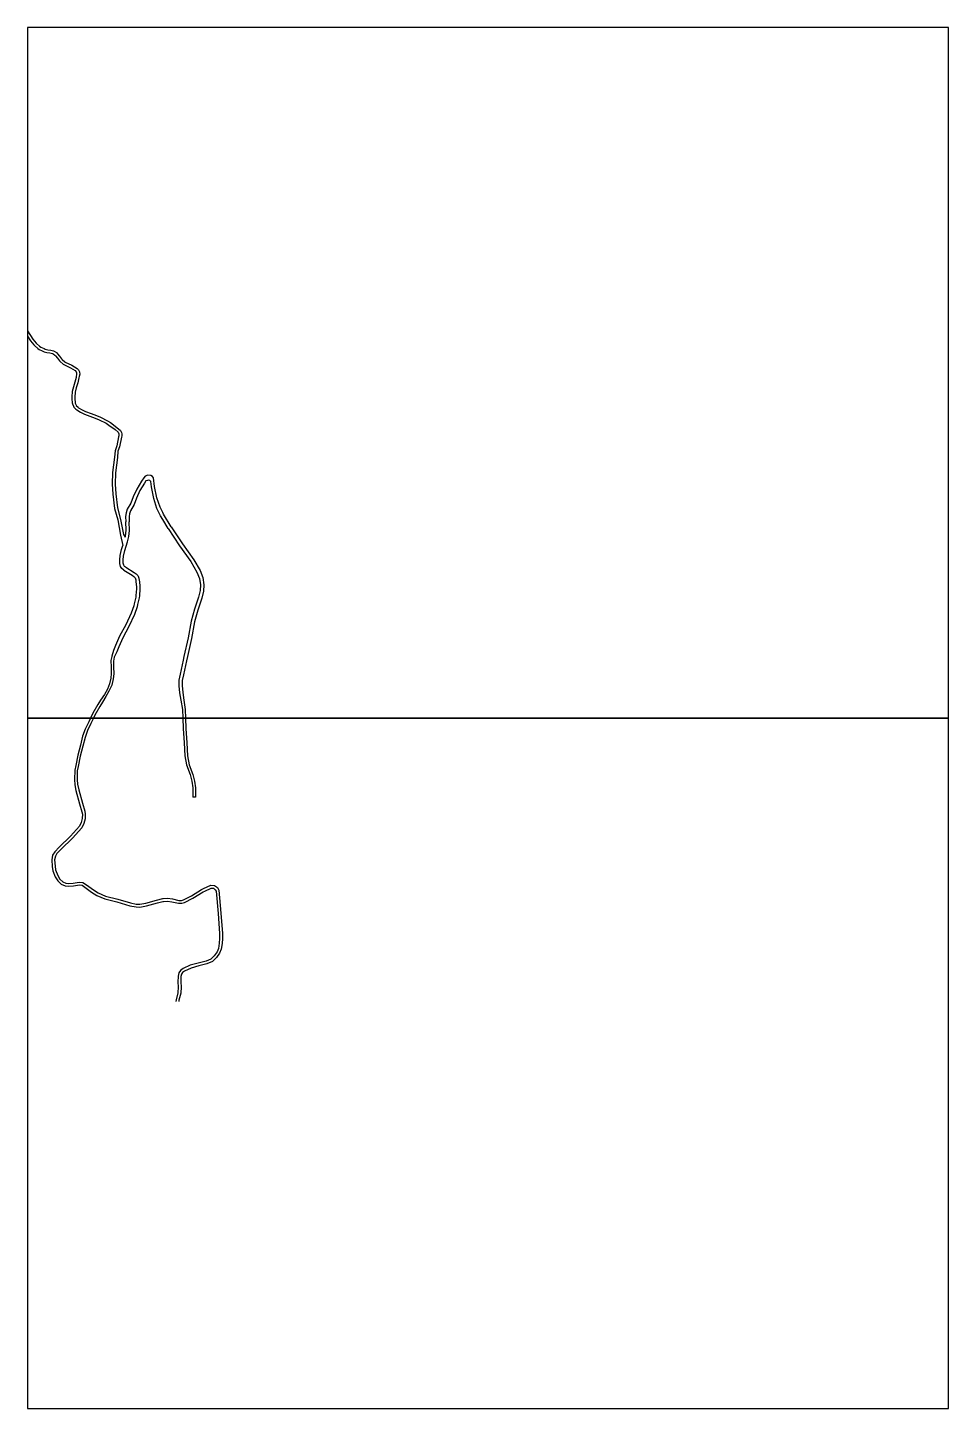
# Model space of a CAD drawing. Header units: metres. Extents: x -4000 to -800, y -99000 to -96000.
# Drawn here: x -3200 to -2400, y -98400 to -97200 of the extents above; entities that cross this region are included whole.
import ezdxf

# ---------------------------------------------------------------- set-up
doc = ezdxf.new("R2010")
doc.units = ezdxf.units.M
doc.header["$LTSCALE"] = 2.5
doc.layers.add('図郭', color=7, linetype='Continuous')
doc.layers.add('道路', color=7, linetype='Continuous')

msp = doc.modelspace()

# ---------------------------------------------------------------- linework, layer by layer
at = {"layer": '図郭'}
for points in [[(-3200, -97800), (-2400, -97800), (-2400, -97200), (-3200, -97200)], [(-3200, -98400), (-2400, -98400), (-2400, -97800), (-3200, -97800)]]:
    msp.add_lwpolyline(points, close=True, dxfattribs=at)
at = {"layer": '道路'}
for points in [[(-3200, -97463.5), (-3195.5, -97470.7), (-3192.7, -97474.1), (-3192.2, -97474.6), (-3189.8, -97476.8), (-3188.6, -97477.6), (-3185.7, -97479), (-3184.7, -97479.4), (-3182.3, -97480), (-3179.8, -97480.4), (-3177.5, -97481), (-3176.8, -97481.2), (-3175, -97482.4), (-3173.9, -97483.5), (-3172.2, -97485.6), (-3170.5, -97487.8), (-3169.9, -97488.5), (-3167.6, -97490.5), (-3167.3, -97490.7), (-3161.6, -97493.4), (-3157, -97496.2), (-3155.8, -97497.5), (-3154.9, -97499.1), (-3154.8, -97499.4), (-3154.7, -97501.2), (-3155.1, -97503.1), (-3155.4, -97504.5), (-3156.5, -97508.8), (-3157.8, -97513), (-3158.7, -97516.7), (-3159.1, -97521.2), (-3159.1, -97522.5), (-3158.7, -97525.7), (-3158.6, -97526.3), (-3157.9, -97528), (-3157.7, -97528.4), (-3156.2, -97529.9), (-3155.7, -97530.3), (-3152.6, -97532.3), (-3149.7, -97533.7), (-3144.9, -97535.5), (-3140.1, -97537.1), (-3136.6, -97538.5), (-3130.6, -97541.7), (-3128, -97543.2), (-3122.4, -97547.4), (-3119.3, -97550), (-3118.4, -97551.9), (-3118.2, -97552.9), (-3118.2, -97554.7), (-3118.4, -97555.9), (-3120.2, -97564.2), (-3121.5, -97568.2), (-3122, -97573.6), (-3123.7, -97586.9), (-3123.9, -97596.8), (-3123.4, -97605.3), (-3121.9, -97617.4), (-3119.2, -97627.4), (-3116.8, -97640.5), (-3115.2, -97642.8)], [(-3200, -97468.2), (-3197.5, -97472.1), (-3194.6, -97475.7), (-3193.9, -97476.4), (-3191.1, -97478.9), (-3189.9, -97479.8), (-3187.5, -97481), (-3186.9, -97481.3), (-3185.5, -97481.8), (-3183.2, -97482.3), (-3180.7, -97482.7), (-3178.4, -97483.3), (-3177.9, -97483.5), (-3176.4, -97484.6), (-3175.7, -97485.3), (-3173.9, -97487.4), (-3172.3, -97489.6), (-3171.7, -97490.2), (-3169.2, -97492.4), (-3168.6, -97492.8), (-3162.8, -97495.6), (-3158.8, -97498), (-3157.8, -97499.1), (-3157.4, -97500), (-3157.4, -97501.6), (-3157.7, -97503.3), (-3157.8, -97504), (-3161.2, -97516.3), (-3161.7, -97521), (-3161.6, -97522.6), (-3161.2, -97526), (-3161, -97527), (-3160.2, -97529), (-3159.8, -97529.8), (-3158.2, -97531.6), (-3157.3, -97532.3), (-3154, -97534.3), (-3150.7, -97536), (-3146, -97537.8), (-3141.2, -97539.4), (-3137.7, -97540.8), (-3131.8, -97543.9), (-3129.4, -97545.4), (-3123.9, -97549.4), (-3121.4, -97551.5), (-3120.8, -97553), (-3120.7, -97553.3), (-3120.8, -97554.9), (-3120.9, -97555.5), (-3122.6, -97563.5), (-3124, -97567.7), (-3124.5, -97573.3), (-3126.2, -97586.7), (-3126.4, -97596.8), (-3125.9, -97605.5), (-3124.4, -97617.9), (-3121.6, -97627.9), (-3119.2, -97641), (-3117.3, -97650.1)], [(-3075.4, -97633.8), (-3081.8, -97622.9), (-3082.6, -97621.3), (-3084.8, -97616.7), (-3087.7, -97608.6), (-3089.7, -97598.7), (-3090.7, -97591.3), (-3091.4, -97590), (-3092.9, -97589.2), (-3095.6, -97589.1), (-3097.9, -97589.9), (-3099.1, -97591.3), (-3101, -97594.3), (-3105.1, -97601), (-3108.2, -97607.8), (-3110.2, -97613.3), (-3113.4, -97618.6), (-3114.5, -97621.8), (-3114.9, -97625), (-3114.7, -97629.6)], [(-3077.9, -97635.3), (-3082.6, -97627.5), (-3084.5, -97624.3), (-3087.6, -97617.9), (-3090.4, -97609.3), (-3092.4, -97599), (-3093, -97594.4), (-3093.9, -97593.5), (-3095, -97593.4), (-3095.9, -97593.6), (-3097.3, -97594), (-3098.5, -97595.9), (-3102.4, -97602.4), (-3105.4, -97608.9), (-3107.5, -97614.5), (-3110.6, -97619.9), (-3111.6, -97622.5), (-3111.9, -97625), (-3111.7, -97629.5)], [(-3114.8, -97668.9), (-3115.8, -97668.2), (-3116.5, -97667.1), (-3116.9, -97665.3), (-3117, -97662.6), (-3116.6, -97659.4), (-3115.5, -97654.3), (-3113.1, -97646.8), (-3112, -97642.4), (-3111.5, -97637), (-3111.7, -97629.5)], [(-3115.2, -97642.8), (-3114.9, -97641.9), (-3114.5, -97636.9), (-3114.7, -97629.6)], [(-3077.9, -97635.3), (-3067.9, -97650.3), (-3058.3, -97664.1), (-3052.9, -97673.2), (-3050.7, -97678.8), (-3049.8, -97684.4), (-3050.1, -97689.3), (-3051.4, -97695.1), (-3055, -97705.4), (-3057.8, -97715.9), (-3060.5, -97730.3), (-3064.2, -97746.6)], [(-3075.4, -97633.8), (-3065.5, -97648.6), (-3055.7, -97662.5), (-3050.2, -97671.9), (-3047.8, -97678), (-3046.8, -97684.3), (-3047.1, -97689.8), (-3048.5, -97695.9), (-3052.2, -97706.2), (-3054.9, -97716.5), (-3057.5, -97730.9), (-3061.1, -97746.6)], [(-3116.4, -97671.5), (-3118.1, -97670.1), (-3119.3, -97668.3), (-3119.9, -97665.7), (-3120, -97662.5), (-3119.5, -97658.9), (-3118.4, -97653.5), (-3117.3, -97650.1)], [(-3116.4, -97671.5), (-3109.1, -97676), (-3107.8, -97677.1), (-3106.7, -97678.3), (-3106.1, -97679.9), (-3105.9, -97681.5), (-3105.4, -97686.4), (-3105.4, -97687.7), (-3105.9, -97693.5), (-3106.1, -97695.1), (-3107.3, -97700.9), (-3107.8, -97702.6), (-3109.9, -97708.9), (-3114.8, -97719), (-3120.1, -97728.9), (-3123.6, -97737.1), (-3125.3, -97741.4)], [(-3114.8, -97668.9), (-3107.3, -97673.6), (-3105.7, -97674.8), (-3104.3, -97676.2), (-3104, -97676.7), (-3103.3, -97678.5), (-3103, -97680.4), (-3102.9, -97681), (-3102.4, -97686.1), (-3102.4, -97687.7), (-3102.8, -97693.7), (-3103.1, -97695.5), (-3104.4, -97701.5), (-3104.9, -97703.4), (-3107.1, -97710.1), (-3112.2, -97720.4), (-3117.4, -97730.2), (-3120.8, -97738.2), (-3122.5, -97742.5)], [(-3126.9, -97746.6), (-3127.7, -97750.1), (-3127.5, -97755.7), (-3127.3, -97761.3), (-3127.7, -97765.3), (-3128.9, -97770.4), (-3130.7, -97775), (-3133.3, -97779.6), (-3136.6, -97784.5), (-3139.1, -97788.3), (-3143.4, -97795.9), (-3145.4, -97800)], [(-3124.5, -97746.6), (-3124.7, -97747), (-3125.5, -97750.5), (-3125.3, -97755.6), (-3125.1, -97761.5), (-3125.6, -97765.9), (-3126.9, -97771.4), (-3129.3, -97776.6), (-3132, -97781.3), (-3134.9, -97786.3), (-3137.4, -97790), (-3141.6, -97797.4), (-3142.8, -97800)], [(-3125.3, -97741.4), (-3126.8, -97746.2), (-3126.9, -97746.6)], [(-3122.5, -97742.5), (-3124.5, -97746.6)], [(-3064.2, -97746.6), (-3064.9, -97749.6), (-3067.6, -97761.8), (-3068.6, -97767), (-3068.6, -97771.9), (-3068.1, -97778.2), (-3066.9, -97784.6)], [(-3061.1, -97746.6), (-3062, -97750.3), (-3064.7, -97762.4), (-3065.6, -97767.3), (-3065.6, -97771.8), (-3065.1, -97777.8), (-3064.4, -97784.5)], [(-3066.9, -97784.6), (-3065.5, -97792.6), (-3065.2, -97800)], [(-3064.4, -97784.5), (-3063.2, -97792.6), (-3062.9, -97800)], [(-3145.4, -97800), (-3146.9, -97803.2), (-3149.9, -97809.6), (-3152.2, -97815.9), (-3154.2, -97823.6), (-3156.4, -97832.3), (-3158.2, -97841.4), (-3159, -97845.4), (-3159.2, -97853.4), (-3159, -97858)], [(-3142.8, -97800), (-3145, -97804.7), (-3147.9, -97810.9), (-3150.1, -97816.9), (-3152.1, -97824.5), (-3154.3, -97833.1), (-3156.1, -97842.1), (-3156.9, -97845.9), (-3157, -97853.6), (-3156.6, -97857.6)], [(-3065.2, -97800), (-3064.8, -97809.1), (-3064, -97821.7), (-3063.3, -97833), (-3061.9, -97840.6), (-3058.7, -97849.2), (-3057.3, -97854.9), (-3056.5, -97860.8), (-3056.4, -97868.9)], [(-3062.9, -97800), (-3062.5, -97809.1), (-3061.7, -97821.7), (-3061, -97833), (-3059.6, -97840.6), (-3056.4, -97849.2), (-3055, -97854.9), (-3054.2, -97860.8), (-3054.1, -97868.9)], [(-3159, -97858), (-3158.1, -97863.1), (-3154.8, -97874.7), (-3152.8, -97881.5), (-3152.4, -97883.6), (-3152.5, -97887.2), (-3153.6, -97890.9), (-3155, -97894), (-3162.8, -97902.7), (-3172.6, -97912.2), (-3176.5, -97916.2), (-3178.3, -97919.2), (-3179.1, -97923.2), (-3178.7, -97929), (-3178.1, -97932.7), (-3176, -97938.1), (-3173.8, -97941.6), (-3170.8, -97944.4), (-3167.4, -97946), (-3164.5, -97946.2), (-3160.2, -97946), (-3155, -97945.1), (-3152.7, -97945.3), (-3150.3, -97946.9), (-3144.4, -97951.4), (-3139.9, -97954.2), (-3133, -97957.1), (-3122.4, -97959.9), (-3111.2, -97963.2), (-3105.8, -97964.2), (-3102.4, -97964.3), (-3096.6, -97963.3), (-3087.3, -97960.6), (-3082.6, -97959.6), (-3081.8, -97959.4), (-3078.4, -97959.1), (-3074.6, -97959.7), (-3068.9, -97961), (-3066, -97961), (-3063.6, -97960.4), (-3056.4, -97956.7), (-3047.6, -97951.2), (-3046.1, -97950.4), (-3040.4, -97947.8), (-3038.5, -97948), (-3037, -97949.2), (-3036.2, -97950.4), (-3034.5, -97969.9), (-3033.3, -97987.4), (-3033.2, -97991.5), (-3033.6, -97995.6), (-3034.2, -98000.2), (-3035.4, -98003.1), (-3037.8, -98006.6), (-3040.8, -98009.5), (-3045, -98011.3), (-3051.7, -98013), (-3058.9, -98014.9), (-3064.9, -98017.7), (-3067.1, -98019.4), (-3068.5, -98021.4), (-3069.3, -98024.5), (-3069.5, -98029.6), (-3069.2, -98033.6), (-3069.5, -98038.8), (-3071, -98044.8), (-3071.2, -98046.5)], [(-3156.6, -97857.6), (-3155.6, -97862.5), (-3152.4, -97874), (-3150.3, -97880.9), (-3149.9, -97883.5), (-3150.1, -97887.6), (-3151.2, -97891.7), (-3152.9, -97895.4), (-3161, -97904.5), (-3170.8, -97913.9), (-3174.5, -97917.7), (-3175.9, -97920.1), (-3176.6, -97923.4), (-3176.2, -97928.7), (-3175.7, -97932.1), (-3173.8, -97937), (-3171.9, -97940), (-3169.4, -97942.3), (-3166.8, -97943.5), (-3164.4, -97943.7), (-3160.5, -97943.5), (-3155.1, -97942.6), (-3151.9, -97942.9), (-3148.8, -97944.9), (-3142.9, -97949.4), (-3138.7, -97951.9), (-3132.2, -97954.7), (-3121.7, -97957.5), (-3110.6, -97960.7), (-3105.6, -97961.7), (-3102.6, -97961.8), (-3097.2, -97960.9), (-3088, -97958.2), (-3082.6, -97957), (-3082.1, -97956.9), (-3078.4, -97956.6), (-3074.1, -97957.2), (-3068.5, -97958.5), (-3066.3, -97958.5), (-3064.6, -97958), (-3057.6, -97954.5), (-3048.8, -97949), (-3047.2, -97948.1), (-3040.8, -97945.3), (-3037.6, -97945.6), (-3035.1, -97947.4), (-3033.8, -97949.6), (-3032, -97969.7), (-3030.8, -97987.2), (-3030.7, -97991.6), (-3031.1, -97995.9), (-3031.8, -98000.9), (-3033.2, -98004.3), (-3035.9, -98008.2), (-3039.4, -98011.6), (-3044.2, -98013.7), (-3051.1, -98015.5), (-3058, -98017.3), (-3063.6, -98019.9), (-3065.3, -98021.2), (-3066.2, -98022.5), (-3066.8, -98024.8), (-3066.9, -98029.6), (-3066.7, -98033.6), (-3067, -98039.2), (-3068.5, -98045.3), (-3068.7, -98046.5)], [(-3054.1, -97868.9), (-3056.4, -97868.9)]]:
    msp.add_lwpolyline(points, dxfattribs=at)

doc.saveas('drawing.dxf')
